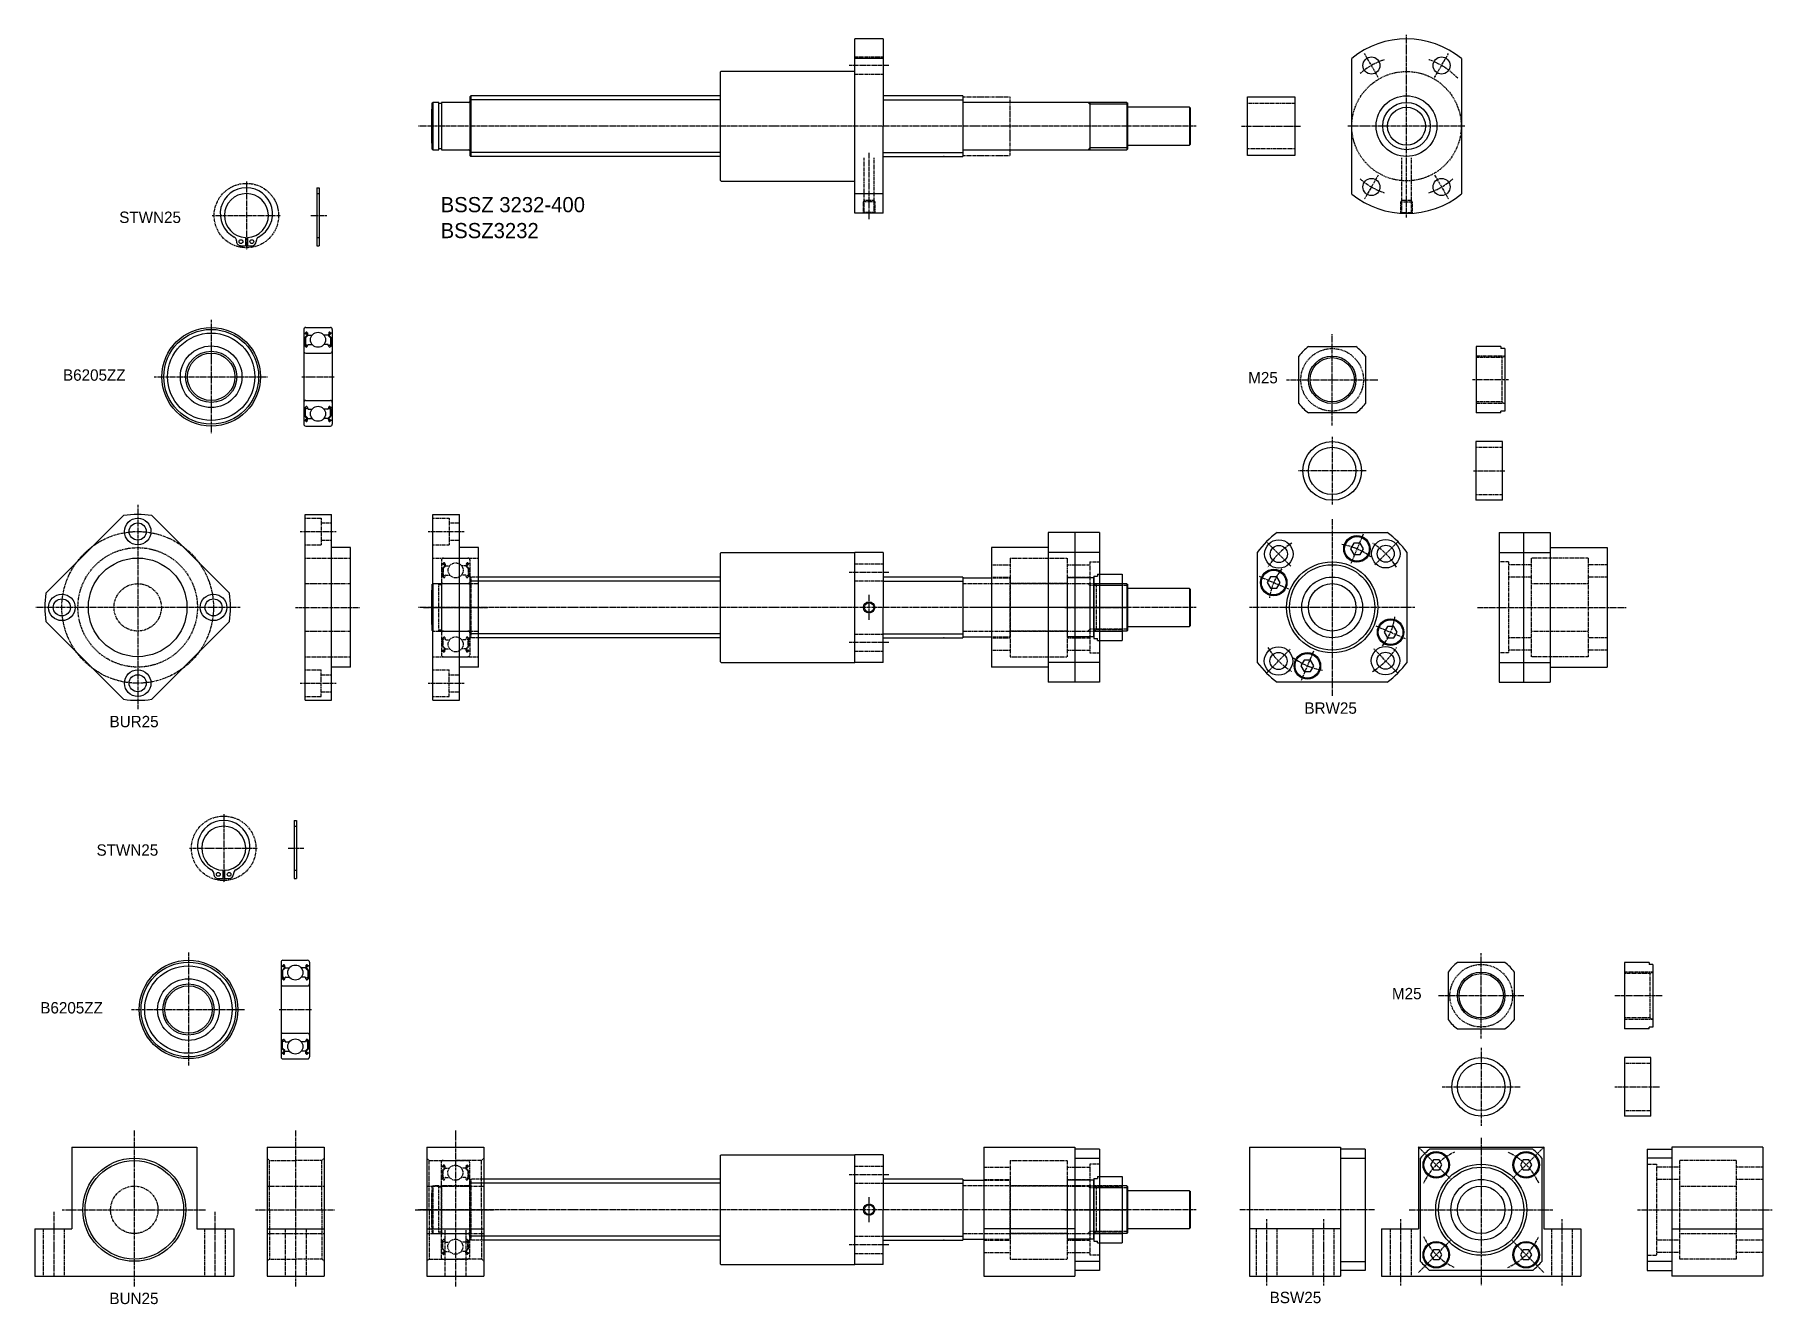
# Model space of a CAD drawing. Extents: x -189 to 727, y -590 to 80.
import ezdxf

# ---------------------------------------------------------------- set-up
doc = ezdxf.new("R2010")
doc.units = 0
for name, pattern in [('CENTER', [2, 1.25, -0.25, 0.25, -0.25]), ('DASHED', [0.75, 0.5, -0.25]), ('PHANTOM', [2.5, 1.25, -0.25, 0.25, -0.25, 0.25, -0.25])]:
    doc.linetypes.add(name, pattern=pattern)
doc.layers.get('0').update_dxf_attribs({"linetype": 'CONTINUOUS'})
doc.layers.add('CENTER', color=1, linetype='CENTER')

msp = doc.modelspace()

# ---------------------------------------------------------------- texts
at = {"color": 7, "linetype": 'CONTINUOUS'}
for s, height, p in [('BSSZ 3232-400', 8, (24.57, -14)), ('STWN25', 6, (-144.92, -19.67)), ('BSSZ3232', 8, (24.57, -27.69)), ('B6205ZZ', 6, (-174.58, -102.86)), ('M25', 6, (450.46, -104.24)), ('BRW25', 6, (480.11, -278.47)), ('BUR25', 6, (-150.03, -285.58)), ('STWN25', 6, (-156.9, -353.33)), ('B6205ZZ', 6, (-186.56, -436.52)), ('M25', 6, (526.27, -429.04)), ('BUN25', 6, (-150.09, -589.77)), ('BSW25', 6, (461.78, -589.28))]:
    msp.add_text(s, height=height, dxfattribs=at).set_placement(p)

# ---------------------------------------------------------------- blocks, each defined once
blk = doc.blocks.new('BSSZ3232')
at = {"color": 7, "linetype": 'CONTINUOUS'}
for p, q in [((-15, -45.97), (-15, 45.98)), ((0, 45.98), (-15, 45.98)), ((0, 45.98), (0, 0.01)), ((-86, 28.53), (-85.5, 29.03)), ((-86, 28.53), (-86, -28.47)), ((-85.5, 29.03), (-15, 29.03)), ((0, 35.73), (-15, 35.73)), ((-238, 12.03), (-237.5, 12.53)), ((-238, 12.03), (-238, -11.97)), ((-237.5, 12.53), (-237.5, -12.47)), ((-234.35, 12.53), (-237.5, 12.53)), ((-234.35, -12.47), (-234.35, 12.53)), ((-233, 11.98), (-234.35, 11.98)), ((-233, 12.53), (-233, -12.47)), ((-218.5, 12.53), (-233, 12.53)), ((-217.5, 16.03), (-218, 15.53)), ((-218, 15.53), (-218, -15.47)), ((-137, 16.03), (-217.5, 16.03)), ((-217.5, 16.03), (-217.5, -15.97)), ((-86, 16.03), (-155.62, 16.03)), ((42, 16.03), (0, 16.03)), ((42, 16.03), (42, -15.97)), ((128.5, 12.53), (42.3, 12.53)), ((109, 12.53), (109, -12.47)), ((128.5, 12.53), (128.5, -12.47)), ((128.5, 12.53), (129, 12.03)), ((129, -11.97), (129, 12.03)), ((161.5, 10.03), (129, 10.03)), ((161.5, 10.03), (161.5, -9.97)), ((161.5, 10.03), (162, 9.53)), ((162, -9.47), (162, 9.53)), ((-238, -8.97), (-238, 9.03)), ((0, -45.97), (0, 0)), ((-238, -11.97), (-237.5, -12.47)), ((-237.5, -12.47), (-234.35, -12.47)), ((-233, -11.92), (-234.35, -11.92)), ((-233, -12.47), (-218.5, -12.47)), ((-217.5, -15.97), (-218, -15.47)), ((-137, -15.97), (-217.5, -15.97)), ((-86, -15.97), (-155.12, -15.97)), ((0, -15.97), (42, -15.97)), ((42.3, -12.47), (128.5, -12.47)), ((129, -11.97), (128.5, -12.47)), ((129, -9.97), (161.5, -9.97)), ((162, -9.47), (161.5, -9.97)), ((-86, -28.47), (-85.5, -28.97)), ((-85.5, -28.97), (-15, -28.97)), ((0, -35.67), (-15, -35.67)), ((0, -45.97), (-15, -45.97))]:
    blk.add_line(p, q, dxfattribs=at)
at = {"color": 3, "linetype": 'DASHED'}
for p, q in [((-15, 36.49), (0, 36.49)), ((-15, 27.49), (0, 27.49)), ((-10, -38.97), (-10, -16.79)), ((-5, -16.79), (-5, -38.97)), ((-10.5, -39.97), (-10, -38.97)), ((-10.5, -45.81), (-10.5, -39.97)), ((-4.5, -39.97), (-10.5, -39.97)), ((-10, -45.6), (-10.36, -45.87)), ((-10, -45.6), (-10, -38.97)), ((-10, -38.97), (-5, -38.97)), ((-5, -45.6), (-10, -45.6)), ((-5, -38.97), (-5, -45.6)), ((-5, -38.97), (-4.5, -39.97)), ((-4.59, -45.91), (-5, -45.6)), ((-4.5, -39.97), (-4.5, -45.89))]:
    blk.add_line(p, q, dxfattribs=at)
at = {"color": 3, "linetype": 'CONTINUOUS'}
for p, q in [((-86, 13.93), (-217.5, 13.93)), ((0, 13.93), (42, 13.93)), ((109, 11.53), (108, 12.53)), ((129, 11.53), (109, 11.53)), ((-86, -13.87), (-217.5, -13.87)), ((0, -13.87), (42, -13.87)), ((109, -11.47), (108, -12.47)), ((129, -11.47), (109, -11.47))]:
    blk.add_line(p, q, dxfattribs=at)
at = {"color": 3, "linetype": 'PHANTOM'}
for p, q in [((42, 15.53), (67, 15.53)), ((67, -15.47), (67, 15.53)), ((42, -15.47), (67, -15.47))]:
    blk.add_line(p, q, dxfattribs=at)
at = {"color": 7, "linetype": 'CONTINUOUS'}
for centre, radius, start, end in [((-218.5, 13.03), 0.5, 270, 0), ((42.3, 12.83), 0.3, 180, 270), ((-218.5, -12.97), 0.5, 0, 90), ((42.3, -12.77), 0.3, 90, 180)]:
    blk.add_arc(centre, radius, start, end, dxfattribs=at)
blk.add_point((32, -15.97), dxfattribs=at)
at = {"layer": 'CENTER', "color": 1, "linetype": 'CENTER'}
for p, q in [((3, 31.99), (-18, 31.99)), ((165, 0.03), (-245.03, 0.03)), ((-7.5, -49.13), (-7.5, -14.11))]:
    blk.add_line(p, q, dxfattribs=at)
blk = doc.blocks.new('BUN25')
at = {"color": 7, "linetype": 'CONTINUOUS'}
for p, q in [((0, 33), (30, 33)), ((0, 33), (0, -35)), ((30, 33), (30, -35)), ((0, -10), (30, -10)), ((0, -35), (30, -35))]:
    blk.add_line(p, q, dxfattribs=at)
at = {"color": 3, "linetype": 'DASHED'}
for p, q in [((0, 27.17), (1.17, 26)), ((1.17, 0), (1.17, 26)), ((1.17, 26), (15, 26)), ((28.82, 26), (15, 26)), ((30, 27.17), (28.82, 26)), ((28.82, 0), (28.82, 26)), ((1.17, 0), (1.17, -26)), ((28.82, 0), (28.82, -26)), ((9.5, -10), (9.5, -35)), ((20.5, -10), (20.5, -35)), ((0, -27.18), (1.17, -26)), ((1.17, -26), (15, -26)), ((28.82, -26), (15, -26)), ((30, -27.18), (28.82, -26))]:
    blk.add_line(p, q, dxfattribs=at)
at = {"color": 3, "linetype": 'PHANTOM'}
for p, q in [((0, 12.5), (30, 12.5)), ((0, -12.5), (30, -12.5))]:
    blk.add_line(p, q, dxfattribs=at)
at = {"layer": 'CENTER', "color": 1, "linetype": 'CENTER'}
for p, q in [((15, 41.85), (15, -40.4)), ((-6.22, 0), (35.46, 0))]:
    blk.add_line(p, q, dxfattribs=at)
blk = doc.blocks.new('BUR25')
at = {"color": 7, "linetype": 'CONTINUOUS'}
for p, q in [((0, 49), (14, 49)), ((0, -49), (0, 49)), ((14, -49), (14, 49)), ((24, 31.5), (14, 31.5)), ((24, -31.5), (24, 31.5)), ((24, -31.5), (14, -31.5)), ((0, -49), (14, -49))]:
    blk.add_line(p, q, dxfattribs=at)
at = {"color": 3, "linetype": 'DASHED'}
for p, q in [((0, 47), (8.5, 47)), ((8.5, 47), (8.5, 33)), ((8.5, 44.5), (14, 44.5)), ((0, 33), (8.5, 33)), ((8.5, 35.5), (14, 35.5)), ((0, 26), (24, 26)), ((0, -26), (24, -26)), ((0, -33), (8.5, -33)), ((8.5, -47), (8.5, -33)), ((8.5, -35.5), (14, -35.5)), ((8.5, -44.5), (14, -44.5)), ((0, -47), (8.5, -47))]:
    blk.add_line(p, q, dxfattribs=at)
at = {"color": 3, "linetype": 'PHANTOM'}
for p, q in [((0, 12.5), (24, 12.5)), ((0, -12.5), (24, -12.5))]:
    blk.add_line(p, q, dxfattribs=at)
at = {"layer": 'CENTER', "color": 1, "linetype": 'CENTER'}
for p, q in [((-2.5, 40), (16.5, 40)), ((-5, 0), (29, 0)), ((-2.5, -40), (16.5, -40))]:
    blk.add_line(p, q, dxfattribs=at)
blk = doc.blocks.new('BSW25')
at = {"color": 7, "linetype": 'CONTINUOUS'}
for p, q in [((0, 32), (0, -32)), ((0, 32), (13, 32)), ((61, 33), (13, 33)), ((13, 33), (13, -35)), ((61, 33), (61, -35)), ((13, 27.2), (0, 27.2)), ((13, -10), (61, -10)), ((13, -27.2), (0, -27.2)), ((0, -32), (13, -32)), ((61, -35), (13, -35))]:
    blk.add_line(p, q, dxfattribs=at)
at = {"color": 3, "linetype": 'DASHED'}
for p, q in [((0, 24), (5, 24)), ((5, 24), (5, -24)), ((17, 22.5), (5, 22.5)), ((47, 26), (17, 26)), ((17, 26), (17, -26)), ((47, 26), (47, -26)), ((61, 22.5), (47, 22.5)), ((17, 16), (5, 16)), ((17, 12.5), (47, 12.5)), ((61, 16), (47, 16)), ((17, -16), (5, -16)), ((17, -12.5), (47, -12.5)), ((61, -16), (47, -16)), ((0, -24), (5, -24)), ((17, -22.5), (5, -22.5)), ((47, -26), (17, -26)), ((61, -22.5), (47, -22.5))]:
    blk.add_line(p, q, dxfattribs=at)
at = {"layer": 'CENTER', "color": 1, "linetype": 'CENTER'}
blk.add_line((-5, 0), (66, 0), dxfattribs=at)
blk = doc.blocks.new('BRW25')
at = {"color": 7, "linetype": 'CONTINUOUS'}
for p, q in [((0, 39.5), (0, -39.5)), ((0, 39.5), (27, 39.5)), ((13, 39.5), (13, -39.5)), ((27, 39.5), (27, -39.5)), ((0, 29), (27, 29)), ((27, 31.5), (57, 31.5)), ((57, 31.5), (57, -31.5)), ((0, -29), (27, -29)), ((27, -31.5), (57, -31.5)), ((0, -39.5), (27, -39.5)), ((0, -39.5), (0, -39.5)), ((13.5, -39.5), (13.5, -39.5))]:
    blk.add_line(p, q, dxfattribs=at)
at = {"color": 3, "linetype": 'DASHED'}
for p, q in [((5, 24), (0, 24)), ((5, 24), (5, -24)), ((17, 22.5), (5, 22.5)), ((17, 26), (17, -26)), ((47, 26), (17, 26)), ((47, 26), (47, -26)), ((57, 22.5), (47, 22.5)), ((17, 16), (5, 16)), ((17, 12.5), (47, 12.5)), ((57, 16), (47, 16)), ((17, -16), (5, -16)), ((17, -12.5), (47, -12.5)), ((57, -16), (47, -16)), ((5, -24), (0, -24)), ((17, -22.5), (5, -22.5)), ((47, -26), (17, -26)), ((57, -22.5), (47, -22.5))]:
    blk.add_line(p, q, dxfattribs=at)
at = {"layer": 'CENTER', "color": 1, "linetype": 'CENTER'}
blk.add_line((-11.4, 0), (67.06, 0), dxfattribs=at)
blk = doc.blocks.new('M25NAT-V')
at = {"color": 7, "linetype": 'CONTINUOUS'}
for p, q in [((0, 17.5), (0, -17.5)), ((13, 17.5), (0, 17.5)), ((13, 17.5), (13, 16.5)), ((15, 16.5), (13, 16.5)), ((15, 16.5), (15, -16.5)), ((13, -17.5), (0, -17.5)), ((13, -17.5), (13, -16.5)), ((15, -16.5), (13, -16.5))]:
    blk.add_line(p, q, dxfattribs=at)
at = {"color": 3, "linetype": 'DASHED'}
for p, q in [((15, 12.5), (0, 12.5)), ((13.59, 11.69), (0, 11.69)), ((0, 10.75), (0, 10.75)), ((13.59, 11.69), (15, 12.5)), ((13.59, -11.69), (13.59, 11.69)), ((0, 0), (0, 0)), ((0, -10.75), (0, -10.75)), ((13.59, -11.69), (0, -11.69)), ((15, -12.5), (0, -12.5)), ((13.59, -11.69), (15, -12.5))]:
    blk.add_line(p, q, dxfattribs=at)
at = {"layer": 'CENTER', "color": 1, "linetype": 'CENTER'}
blk.add_line((17, 0), (-2, 0), dxfattribs=at)
blk = doc.blocks.new('SP25')
at = {"color": 7, "linetype": 'CONTINUOUS'}
for p, q in [((0, 15.5), (0, -15.5)), ((14, 15.5), (0, 15.5)), ((14, -15.5), (14, 15.5)), ((14, -15.5), (0, -15.5))]:
    blk.add_line(p, q, dxfattribs=at)
at = {"color": 3, "linetype": 'DASHED'}
for p, q in [((0, 12.5), (14, 12.5)), ((0, -12.5), (14, -12.5))]:
    blk.add_line(p, q, dxfattribs=at)
at = {"layer": 'CENTER', "color": 1, "linetype": 'CENTER'}
blk.add_line((-1.25, 0), (15.25, 0), dxfattribs=at)
blk = doc.blocks.new('B6205ZZ')
at = {"color": 3, "linetype": 'DASHED'}
for p, q in [((0, 25), (0, -25)), ((0.2, 23.05), (0.78, 23.05)), ((1.63, 21.75), (0.53, 20.65)), ((0.53, 20.65), (0.53, 16.85)), ((0.78, 23.05), (1.06, 23.39)), ((1.05, 22.43), (0.82, 22.63)), ((1.93, 21.63), (0.83, 20.53)), ((0.83, 20.53), (0.83, 16.85)), ((1, 26), (14, 26)), ((1.01, 22.86), (1.29, 23.19)), ((1.24, 22.66), (1.01, 22.86)), ((1.05, 22.43), (1.24, 22.66)), ((1.57, 23.1), (1.63, 21.75)), ((1.87, 23.13), (1.96, 22.13)), ((1.93, 22.48), (1.93, 21.63)), ((2.16, 21.95), (4.38, 21.95)), ((12.84, 21.95), (10.62, 21.95)), ((13.13, 23.13), (13.04, 22.13)), ((13.07, 22.48), (13.07, 21.63)), ((13.07, 21.63), (14.17, 20.53)), ((13.43, 23.1), (13.37, 21.75)), ((13.37, 21.75), (14.47, 20.65)), ((13.99, 22.86), (13.71, 23.19)), ((13.76, 22.66), (13.99, 22.86)), ((13.95, 22.43), (13.76, 22.66)), ((14.22, 23.05), (13.94, 23.39)), ((13.95, 22.43), (14.18, 22.63)), ((14.17, 20.53), (14.17, 16.85)), ((14.8, 23.05), (14.22, 23.05)), ((14.47, 20.65), (14.47, 16.85)), ((15, 25), (15, -25)), ((0.2, 16.25), (0.7, 16.25)), ((0.7, 16.25), (1.07, 15.88)), ((1.45, 16.85), (0.83, 16.85)), ((0.83, 16.55), (1.45, 16.55)), ((1, 12.5), (14, 12.5)), ((1.45, 16.55), (1.45, 16.85)), ((1.78, 15.9), (2.15, 16.92)), ((2.34, 17.05), (4.38, 17.05)), ((12.66, 17.05), (10.62, 17.05)), ((13.22, 15.9), (12.85, 16.92)), ((13.55, 16.55), (13.55, 16.85)), ((13.55, 16.85), (14.17, 16.85)), ((14.17, 16.55), (13.55, 16.55)), ((14.3, 16.25), (13.93, 15.88)), ((14.8, 16.25), (14.3, 16.25)), ((0.2, -16.25), (0.7, -16.25)), ((0.53, -20.65), (0.53, -16.85)), ((0.7, -16.25), (1.07, -15.88)), ((0.83, -16.55), (1.45, -16.55)), ((0.83, -20.53), (0.83, -16.85)), ((1.45, -16.85), (0.83, -16.85)), ((1, -12.5), (14, -12.5)), ((1.45, -16.55), (1.45, -16.85)), ((1.78, -15.9), (2.15, -16.92)), ((2.34, -17.05), (4.38, -17.05)), ((12.66, -17.05), (10.62, -17.05)), ((13.22, -15.9), (12.85, -16.92)), ((13.55, -16.55), (13.55, -16.85)), ((14.17, -16.55), (13.55, -16.55)), ((13.55, -16.85), (14.17, -16.85)), ((14.3, -16.25), (13.93, -15.88)), ((14.17, -20.53), (14.17, -16.85)), ((14.8, -16.25), (14.3, -16.25)), ((14.47, -20.65), (14.47, -16.85)), ((0.2, -23.05), (0.78, -23.05)), ((1.63, -21.75), (0.53, -20.65)), ((0.78, -23.05), (1.06, -23.39)), ((1.05, -22.43), (0.82, -22.63)), ((1.93, -21.63), (0.83, -20.53)), ((1, -26), (14, -26)), ((1.24, -22.66), (1.01, -22.86)), ((1.01, -22.86), (1.29, -23.19)), ((1.05, -22.43), (1.24, -22.66)), ((1.57, -23.1), (1.63, -21.75)), ((1.87, -23.13), (1.96, -22.13)), ((1.93, -22.48), (1.93, -21.63)), ((2.16, -21.95), (4.38, -21.95)), ((4.55, -26), (4.55, -26)), ((7.5, -26), (7.5, -26)), ((12.84, -21.95), (10.62, -21.95)), ((13.13, -23.13), (13.04, -22.13)), ((13.07, -21.63), (14.17, -20.53)), ((13.07, -22.48), (13.07, -21.63)), ((13.37, -21.75), (14.47, -20.65)), ((13.43, -23.1), (13.37, -21.75)), ((13.99, -22.86), (13.71, -23.19)), ((13.95, -22.43), (13.76, -22.66)), ((13.76, -22.66), (13.99, -22.86)), ((14.22, -23.05), (13.94, -23.39)), ((13.95, -22.43), (14.18, -22.63)), ((14.8, -23.05), (14.22, -23.05))]:
    blk.add_line(p, q, dxfattribs=at)
for centre in [(7.5, 19.5), (7.5, -19.5)]:
    blk.add_circle(centre, 3.97, dxfattribs=at)
for centre, radius, start, end in [((1, 25), 1, 90, 180), ((0.2, 23.25), 0.2, 180, 270), ((1.01, 22.86), 0.3, 139.91047, 229.9992), ((1.41, 23.09), 0.46, 4.9869, 139.91047), ((1.41, 23.09), 0.16, 2.37537, 139.99458), ((2.16, 22.15), 0.2, 184.9869, 270), ((12.84, 22.15), 0.2, 270, 355.0131), ((13.59, 23.09), 0.46, 40.08953, 175.0131), ((13.59, 23.09), 0.16, 40.00542, 177.62463), ((14, 25), 1, 0, 90), ((13.99, 22.86), 0.3, 310.0008, 40.08953), ((14.8, 23.25), 0.2, 270, 0), ((0.2, 16.05), 0.2, 90, 180), ((1, 13.5), 1, 180, 270), ((0.83, 16.85), 0.3, 180, 270), ((1.5, 16.3), 0.6, 225.0023, 272.82789), ((1.5, 16), 0.3, 265.49139, 340.03041), ((2.34, 16.85), 0.2, 90, 160.03041), ((12.66, 16.85), 0.2, 19.96959, 90), ((13.5, 16), 0.3, 199.96959, 274.50861), ((13.5, 16.3), 0.6, 267.17211, 314.9977), ((14, 13.5), 1, 270, 0), ((14.17, 16.85), 0.3, 270, 0), ((14.8, 16.05), 0.2, 0, 90), ((1, -13.5), 1, 90, 180), ((0.2, -16.05), 0.2, 180, 270), ((0.83, -16.85), 0.3, 90, 180), ((1.5, -16.3), 0.6, 87.17211, 134.9977), ((1.5, -16), 0.3, 19.96959, 94.50861), ((2.34, -16.85), 0.2, 199.96959, 270), ((12.66, -16.85), 0.2, 270, 340.03041), ((13.5, -16), 0.3, 85.49139, 160.03041), ((13.5, -16.3), 0.6, 45.0023, 92.82789), ((14, -13.5), 1, 0, 90), ((14.17, -16.85), 0.3, 0, 90), ((14.8, -16.05), 0.2, 270, 0), ((0.2, -23.25), 0.2, 90, 180), ((1, -25), 1, 180, 270), ((1.01, -22.86), 0.3, 130.0008, 220.08953), ((1.41, -23.09), 0.46, 220.08953, 355.0131), ((1.41, -23.09), 0.16, 220.00542, 357.62463), ((2.16, -22.15), 0.2, 90, 175.0131), ((12.84, -22.15), 0.2, 4.9869, 90), ((13.59, -23.09), 0.46, 184.9869, 319.91047), ((13.59, -23.09), 0.16, 182.37537, 319.99458), ((14, -25), 1, 270, 0), ((13.99, -22.86), 0.3, 319.91047, 49.9992), ((14.8, -23.25), 0.2, 0, 90)]:
    blk.add_arc(centre, radius, start, end, dxfattribs=at)
at = {"layer": 'CENTER', "color": 1, "linetype": 'CENTER'}
blk.add_line((-1, 0), (16, 0), dxfattribs=at)
blk = doc.blocks.new('BSSZ3232-2')
at = {"color": 7, "linetype": 'CONTINUOUS'}
for p, q in [((-86, 28.52), (-85.5, 29.02)), ((-86, 28.52), (-86, -28.48)), ((-85.5, 29.02), (-15, 29.02)), ((-15, -28.98), (-15, 29.02)), ((0, 29.02), (-15, 29.02)), ((0, 29.02), (0, 0)), ((-238, 12.02), (-237.5, 12.52)), ((-238, 12.02), (-238, -11.98)), ((-237.5, 12.52), (-237.5, -12.48)), ((-137, 16.02), (-213.5, 16.02)), ((-86, 16.02), (-155.62, 16.02)), ((42, 16.02), (0, 16.02)), ((42, 16.02), (42, -15.98)), ((42, 15.52), (57, 15.52)), ((128.5, 12.52), (126, 12.52)), ((128.5, 12.52), (128.5, -12.48)), ((128.5, 12.52), (129, 12.02)), ((129, -11.98), (129, 12.02)), ((161.5, 10.02), (129, 10.02)), ((161.5, 10.02), (161.5, -9.98)), ((161.5, 10.02), (162, 9.52)), ((162, -9.48), (162, 9.52)), ((-238, -8.98), (-238, 9.02)), ((0, -28.98), (0, -0.01)), ((-238, -11.98), (-237.5, -12.48)), ((-137, -15.98), (-213.5, -15.98)), ((-86, -15.98), (-155.12, -15.98)), ((0, -15.98), (42, -15.98)), ((42, -15.48), (57, -15.48)), ((128.5, -12.48), (126, -12.48)), ((129, -11.98), (128.5, -12.48)), ((129, -9.98), (161.5, -9.98)), ((162, -9.48), (161.5, -9.98)), ((-86, -28.48), (-85.5, -28.98)), ((-85.5, -28.98), (-15, -28.98)), ((0, -28.98), (-15, -28.98))]:
    blk.add_line(p, q, dxfattribs=at)
at = {"color": 3, "linetype": 'DASHED'}
for p, q in [((-15, 22.96), (0, 22.96)), ((-234.35, 12.52), (-237.5, 12.52)), ((-234.35, -12.48), (-234.35, 12.52)), ((-233, 11.97), (-234.35, 11.97)), ((-233, 12.52), (-233, -12.48)), ((-218.5, 12.52), (-233, 12.52)), ((-217.5, 16.02), (-218, 15.52)), ((-218, 15.52), (-218, -15.48)), ((-217.5, 16.02), (-217.5, -15.98)), ((-213.5, 16.02), (-217.5, 16.02)), ((-15, 13.96), (0, 13.96)), ((67, 12.52), (42.3, 12.52)), ((57, 15.52), (67, 15.52)), ((67, -15.48), (67, 15.52)), ((126, 12.52), (67, 12.52)), ((109, 11.52), (108, 12.52)), ((109, 12.52), (109, -12.48)), ((129, 11.52), (109, 11.52)), ((-237.5, -12.48), (-234.35, -12.48)), ((-233, -11.93), (-234.35, -11.93)), ((-233, -12.48), (-218.5, -12.48)), ((-217.5, -15.98), (-218, -15.48)), ((-213.5, -15.98), (-217.5, -15.98)), ((-15, -14.04), (0, -14.04)), ((42.3, -12.48), (67, -12.48)), ((57, -15.48), (67, -15.48)), ((67, -12.48), (126, -12.48)), ((109, -11.48), (108, -12.48)), ((129, -11.48), (109, -11.48)), ((-15, -23.04), (0, -23.04))]:
    blk.add_line(p, q, dxfattribs=at)
at = {"color": 3, "linetype": 'CONTINUOUS'}
for p, q in [((-86, 13.92), (-217.5, 13.92)), ((0, 13.92), (42, 13.92)), ((-86, -13.88), (-217.5, -13.88)), ((0, -13.88), (42, -13.88))]:
    blk.add_line(p, q, dxfattribs=at)
blk.add_circle((-7.5, 0.02), 3, dxfattribs=at)
at = {"color": 7, "linetype": 'CONTINUOUS'}
blk.add_circle((-7.5, 0.02), 2.5, dxfattribs=at)
at = {"color": 3, "linetype": 'DASHED'}
for centre, start, end in [((-218.5, 13.02), 270, 0), ((-218.5, -12.98), 0, 90)]:
    blk.add_arc(centre, 0.5, start, end, dxfattribs=at)
at = {"color": 7, "linetype": 'CONTINUOUS'}
for centre, start, end in [((42.3, 12.82), 180, 270), ((42.3, -12.78), 90, 180)]:
    blk.add_arc(centre, 0.3, start, end, dxfattribs=at)
blk.add_point((32, -15.98), dxfattribs=at)
at = {"layer": 'CENTER', "color": 1, "linetype": 'CENTER'}
for p, q in [((3, 18.46), (-18, 18.46)), ((165, 0.02), (-245.03, 0.02)), ((-7.5, -6.6), (-7.5, 6.84)), ((3, -18.54), (-18, -18.54))]:
    blk.add_line(p, q, dxfattribs=at)
blk = doc.blocks.new('BSSZ3232-3')
at = {"color": 7, "linetype": 'CONTINUOUS'}
for p, q in [((-86, 28.53), (-85.5, 29.03)), ((-86, 28.53), (-86, -28.47)), ((-85.5, 29.03), (-15, 29.03)), ((0, 29.03), (-15, 29.03)), ((-15, -29.12), (-15, 28.88)), ((0, 29.03), (0, 0.01)), ((-137, 16.03), (-210.67, 16.03)), ((-86, 16.03), (-155.62, 16.03)), ((42, 16.03), (0, 16.03)), ((42, 16.03), (42, -15.97)), ((42, 15.53), (53, 15.5)), ((128.5, 12.53), (126, 12.53)), ((128.5, 12.53), (128.5, -12.47)), ((128.5, 12.53), (129, 12.03)), ((129, -11.97), (129, 12.03)), ((161.5, 10.03), (129, 10.03)), ((161.5, 10.03), (161.5, -9.97)), ((161.5, 10.03), (162, 9.53)), ((162, -9.47), (162, 9.53)), ((0, -28.97), (0, 0)), ((-137, -15.97), (-210.67, -15.97)), ((-86, -15.97), (-155.12, -15.97)), ((0, -15.97), (42, -15.97)), ((42, -15.47), (53, -15.47)), ((128.5, -12.47), (126, -12.47)), ((129, -11.97), (128.5, -12.47)), ((129, -9.97), (161.5, -9.97)), ((162, -9.47), (161.5, -9.97)), ((-86, -28.47), (-85.5, -28.97)), ((-85.5, -28.97), (-15, -28.97)), ((0, -28.97), (-15, -28.97))]:
    blk.add_line(p, q, dxfattribs=at)
at = {"color": 3, "linetype": 'DASHED'}
for p, q in [((-15, 22.97), (0, 22.97)), ((-238, 12.03), (-237.5, 12.53)), ((-238, 12.03), (-238, -11.97)), ((-237.5, 12.53), (-237.5, -12.47)), ((-234.35, 12.53), (-237.5, 12.53)), ((-234.35, -12.47), (-234.35, 12.53)), ((-233, 11.98), (-234.35, 11.98)), ((-233, 12.53), (-233, -12.47)), ((-218.5, 12.53), (-233, 12.53)), ((-217.5, 16.03), (-218, 15.53)), ((-218, 15.53), (-218, -15.47)), ((-217.5, 16.03), (-217.5, -15.97)), ((-210.67, 16.03), (-217.5, 16.03)), ((-15, 13.97), (0, 13.97)), ((67, 12.53), (42.3, 12.53)), ((53, 15.5), (67, 15.53)), ((67, -15.47), (67, 15.53)), ((126, 12.53), (67, 12.53)), ((109, 11.53), (108, 12.53)), ((109, 12.53), (109, -12.47)), ((129, 11.53), (109, 11.53)), ((-238, -8.97), (-238, 9.03)), ((-238, -11.97), (-237.5, -12.47)), ((-237.5, -12.47), (-234.35, -12.47)), ((-233, -11.92), (-234.35, -11.92)), ((-233, -12.47), (-218.5, -12.47)), ((-217.5, -15.97), (-218, -15.47)), ((-210.67, -15.97), (-217.5, -15.97)), ((-15, -14.03), (0, -14.03)), ((42.3, -12.47), (67, -12.47)), ((53, -15.47), (67, -15.47)), ((67, -12.47), (126, -12.47)), ((109, -11.47), (108, -12.47)), ((129, -11.47), (109, -11.47)), ((-15, -23.03), (0, -23.03))]:
    blk.add_line(p, q, dxfattribs=at)
at = {"color": 3, "linetype": 'CONTINUOUS'}
for p, q in [((-86, 13.93), (-217.5, 13.93)), ((0, 13.93), (42, 13.93)), ((-86, -13.87), (-217.5, -13.87)), ((0, -13.87), (42, -13.87))]:
    blk.add_line(p, q, dxfattribs=at)
blk.add_circle((-7.5, 0.03), 3, dxfattribs=at)
at = {"color": 7, "linetype": 'CONTINUOUS'}
blk.add_circle((-7.5, 0.03), 2.5, dxfattribs=at)
at = {"color": 3, "linetype": 'DASHED'}
for centre, start, end in [((-218.5, 13.03), 270, 0), ((-218.5, -12.97), 0, 90)]:
    blk.add_arc(centre, 0.5, start, end, dxfattribs=at)
at = {"color": 7, "linetype": 'CONTINUOUS'}
for centre, start, end in [((42.3, 12.83), 180, 270), ((42.3, -12.77), 90, 180)]:
    blk.add_arc(centre, 0.3, start, end, dxfattribs=at)
blk.add_point((32, -15.97), dxfattribs=at)
at = {"layer": 'CENTER', "color": 1, "linetype": 'CENTER'}
for p, q in [((3, 18.47), (-18, 18.47)), ((165, 0.03), (-245.03, 0.03)), ((-7.5, -6.59), (-7.5, 6.85)), ((3, -18.53), (-18, -18.53))]:
    blk.add_line(p, q, dxfattribs=at)

# ---------------------------------------------------------------- linework, layer by layer
at = {"color": 7, "linetype": 'CONTINUOUS'}
for p, q in [((505.02, 67.14), (505.02, -4.41)), ((563.02, 67), (563.02, -4.27)), ((450, 46.92), (475, 46.92)), ((450, 15.92), (450, 46.92)), ((475, 46.92), (475, 15.92)), ((475, 15.92), (450, 15.92)), ((-40.7, -1.07), (-40.7, -31.67)), ((-40.7, -1.07), (-39.5, -1.07)), ((-39.5, -1.07), (-39.5, -31.67)), ((-78.37, -27.36), (-78.37, -31.67)), ((-77.37, -27.36), (-77.37, -31.67)), ((-83.07, -29.12), (-83.07, -29.37)), ((-80.77, -31.67), (-78.37, -31.67)), ((-78.37, -28.44), (-78.37, -28.44)), ((-78.37, -29.51), (-78.37, -29.51)), ((-77.37, -31.67), (-74.97, -31.67)), ((-72.67, -29.12), (-72.67, -29.37)), ((-40.7, -31.67), (-39.5, -31.67)), ((477.24, -114.86), (477.24, -89.88)), ((482.25, -84.87), (507.23, -84.87)), ((512.24, -89.88), (512.24, -114.86)), ((507.23, -119.87), (482.25, -119.87)), ((-183.63, -214.95), (-142.63, -173.94)), ((-127.77, -173.94), (-86.77, -214.95)), ((465.74, -182.87), (523.73, -182.87)), ((455.24, -193.38), (455.24, -251.37)), ((534.24, -251.37), (534.24, -193.38)), ((-183.63, -229.8), (-142.63, -270.81)), ((-127.77, -270.81), (-86.77, -229.8)), ((523.73, -261.87), (465.74, -261.87)), ((-52.68, -334.73), (-52.68, -365.33)), ((-52.68, -334.73), (-51.48, -334.73)), ((-51.48, -334.73), (-51.48, -365.33)), ((-95.04, -362.78), (-95.04, -363.03)), ((-92.74, -365.33), (-90.34, -365.33)), ((-90.34, -361.02), (-90.34, -365.33)), ((-90.34, -362.1), (-90.34, -362.1)), ((-90.34, -363.18), (-90.34, -363.18)), ((-89.34, -361.02), (-89.34, -365.33)), ((-89.34, -365.33), (-86.94, -365.33)), ((-84.64, -362.78), (-84.64, -363.03)), ((-52.68, -365.33), (-51.48, -365.33)), ((585.82, -409.67), (560.84, -409.67)), ((648.83, -409.67), (648.83, -444.67)), ((661.83, -409.67), (648.83, -409.67)), ((661.83, -409.67), (661.83, -410.67)), ((663.83, -410.67), (661.83, -410.67)), ((663.83, -410.67), (663.83, -443.67)), ((555.83, -414.68), (555.83, -439.66)), ((590.83, -439.66), (590.83, -414.68)), ((560.84, -444.67), (585.82, -444.67)), ((661.83, -444.67), (648.83, -444.67)), ((661.83, -444.67), (661.83, -443.67)), ((663.83, -443.67), (661.83, -443.67)), ((648.83, -459.7), (648.83, -490.7)), ((662.83, -459.7), (648.83, -459.7)), ((662.83, -490.7), (662.83, -459.7)), ((662.83, -490.7), (648.83, -490.7)), ((-169.98, -507.04), (-103.98, -507.04)), ((-169.98, -507.04), (-169.98, -550.04)), ((-103.98, -507.04), (-103.98, -550.04)), ((451.1, -507.04), (499.1, -507.04)), ((451.1, -507.04), (451.1, -575.04)), ((499.1, -507.04), (499.1, -575.04)), ((512.1, -508.04), (499.1, -508.04)), ((499.1, -512.83), (512.1, -512.83)), ((512.1, -508.04), (512.1, -572.04)), ((540.33, -507.04), (606.33, -507.04)), ((540.33, -507.04), (540.33, -550.04)), ((541.33, -567.24), (541.33, -512.83)), ((600.54, -508.04), (546.13, -508.04)), ((605.33, -512.83), (605.33, -567.24)), ((606.33, -507.04), (606.33, -550.04)), ((-189.48, -550.04), (-189.48, -575.04)), ((-189.48, -550.04), (-169.98, -550.04)), ((-103.98, -550.04), (-84.48, -550.04)), ((-84.48, -550.04), (-84.48, -575.04)), ((499.1, -550.04), (451.1, -550.04)), ((520.83, -550.04), (540.33, -550.04)), ((520.83, -550.04), (520.83, -575.04)), ((606.33, -550.04), (625.83, -550.04)), ((625.83, -550.04), (625.83, -575.04)), ((499.1, -567.24), (512.1, -567.24)), ((-189.48, -575.04), (-84.48, -575.04)), ((451.1, -575.04), (499.1, -575.04)), ((512.1, -572.04), (499.1, -572.04)), ((520.83, -575.04), (625.83, -575.04)), ((600.54, -572.04), (546.13, -572.04))]:
    msp.add_line(p, q, dxfattribs=at)
at = {"color": 3, "linetype": 'DASHED'}
for p, q in [((450, 43.42), (475, 43.42)), ((475, 19.42), (450, 19.42)), ((531.44, -7.64), (531.44, 14.59)), ((536.44, 14.59), (536.44, -7.64)), ((-40.7, -4.17), (-39.5, -4.17)), ((530.94, -8.64), (531.44, -7.64)), ((530.94, -14.47), (530.94, -8.64)), ((536.94, -8.64), (530.94, -8.64)), ((531.44, -14.26), (531.44, -7.64)), ((531.44, -7.64), (536.44, -7.64)), ((536.44, -7.64), (536.44, -14.26)), ((536.44, -7.64), (536.94, -8.64)), ((536.94, -8.64), (536.94, -14.55)), ((531.44, -14.26), (531.07, -14.53)), ((536.44, -14.26), (531.44, -14.26)), ((536.85, -14.57), (536.44, -14.26)), ((-40.7, -27.37), (-39.5, -27.37)), ((-52.68, -337.83), (-51.48, -337.83)), ((-52.68, -361.03), (-51.48, -361.03)), ((663.83, -414.67), (648.83, -414.67)), ((662.42, -415.48), (648.83, -415.48)), ((648.83, -416.42), (648.83, -416.42)), ((662.42, -415.48), (663.83, -414.67)), ((662.42, -438.86), (662.42, -415.48)), ((648.83, -427.17), (648.83, -427.17)), ((662.42, -438.86), (648.83, -438.86)), ((663.83, -439.67), (648.83, -439.67)), ((662.42, -438.86), (663.83, -439.67)), ((648.83, -462.7), (662.83, -462.7)), ((648.83, -487.7), (662.83, -487.7)), ((-184.98, -550.04), (-184.98, -575.04)), ((-173.98, -550.04), (-173.98, -575.04)), ((-99.98, -550.04), (-99.98, -575.04)), ((-88.98, -550.04), (-88.98, -575.04)), ((454.6, -550.04), (454.6, -575.04)), ((465.6, -550.04), (465.6, -575.04)), ((484.6, -550.04), (484.6, -575.04)), ((495.6, -550.04), (495.6, -575.04)), ((525.33, -550.04), (525.33, -575.04)), ((536.33, -550.04), (536.33, -575.04)), ((610.33, -550.04), (610.33, -575.04)), ((621.33, -550.04), (621.33, -575.04))]:
    msp.add_line(p, q, dxfattribs=at)
for p, q in [((-47.6, -75.78), (-47.6, -125.78)), ((-47.4, -77.73), (-46.82, -77.73)), ((-45.97, -79.03), (-47.07, -80.13)), ((-47.07, -80.13), (-47.07, -83.93)), ((-46.82, -77.73), (-46.54, -77.4)), ((-46.56, -78.35), (-46.79, -78.16)), ((-45.67, -79.15), (-46.77, -80.25)), ((-46.77, -80.25), (-46.77, -83.93)), ((-46.6, -74.78), (-33.6, -74.78)), ((-46.59, -77.92), (-46.31, -77.59)), ((-46.36, -78.12), (-46.59, -77.92)), ((-46.56, -78.35), (-46.36, -78.12)), ((-46.03, -77.69), (-45.97, -79.03)), ((-45.73, -77.65), (-45.64, -78.65)), ((-45.67, -78.3), (-45.67, -79.15)), ((-45.44, -78.83), (-43.22, -78.83)), ((-34.76, -78.83), (-36.98, -78.83)), ((-34.47, -77.65), (-34.56, -78.65)), ((-34.53, -78.3), (-34.53, -79.15)), ((-34.53, -79.15), (-33.43, -80.25)), ((-34.18, -77.69), (-34.23, -79.03)), ((-34.23, -79.03), (-33.13, -80.13)), ((-33.61, -77.92), (-33.89, -77.59)), ((-33.84, -78.12), (-33.61, -77.92)), ((-33.65, -78.35), (-33.84, -78.12)), ((-33.38, -77.73), (-33.66, -77.4)), ((-33.65, -78.35), (-33.42, -78.16)), ((-33.43, -80.25), (-33.43, -83.93)), ((-32.8, -77.73), (-33.38, -77.73)), ((-33.13, -80.13), (-33.13, -83.93)), ((-32.6, -75.78), (-32.6, -125.78)), ((-47.4, -84.53), (-46.9, -84.53)), ((-46.9, -84.53), (-46.53, -84.91)), ((-46.15, -83.93), (-46.77, -83.93)), ((-46.77, -84.23), (-46.15, -84.23)), ((-46.6, -88.28), (-33.6, -88.28)), ((-46.15, -84.23), (-46.15, -83.93)), ((-45.82, -84.88), (-45.45, -83.86)), ((-45.26, -83.73), (-43.22, -83.73)), ((-34.94, -83.73), (-36.98, -83.73)), ((-34.38, -84.88), (-34.75, -83.86)), ((-34.05, -84.23), (-34.05, -83.93)), ((-34.05, -83.93), (-33.43, -83.93)), ((-33.43, -84.23), (-34.05, -84.23)), ((-33.3, -84.53), (-33.68, -84.91)), ((-32.8, -84.53), (-33.3, -84.53)), ((-47.4, -117.03), (-46.9, -117.03)), ((-47.07, -121.44), (-47.07, -117.63)), ((-46.9, -117.03), (-46.53, -116.66)), ((-46.77, -117.33), (-46.15, -117.33)), ((-46.77, -121.31), (-46.77, -117.63)), ((-46.15, -117.63), (-46.77, -117.63)), ((-46.6, -113.28), (-33.6, -113.28)), ((-46.15, -117.33), (-46.15, -117.63)), ((-45.82, -116.68), (-45.45, -117.7)), ((-45.26, -117.83), (-43.22, -117.83)), ((-34.94, -117.83), (-36.98, -117.83)), ((-34.38, -116.68), (-34.75, -117.7)), ((-34.05, -117.33), (-34.05, -117.63)), ((-33.43, -117.33), (-34.05, -117.33)), ((-34.05, -117.63), (-33.43, -117.63)), ((-33.3, -117.03), (-33.68, -116.66)), ((-33.43, -121.31), (-33.43, -117.63)), ((-32.8, -117.03), (-33.3, -117.03)), ((-33.13, -121.44), (-33.13, -117.63)), ((-47.4, -123.83), (-46.82, -123.83)), ((-45.97, -122.54), (-47.07, -121.44)), ((-46.82, -123.83), (-46.54, -124.17)), ((-46.56, -123.22), (-46.79, -123.41)), ((-45.67, -122.41), (-46.77, -121.31)), ((-46.6, -126.78), (-33.6, -126.78)), ((-46.36, -123.45), (-46.59, -123.64)), ((-46.59, -123.64), (-46.31, -123.97)), ((-46.56, -123.22), (-46.36, -123.45)), ((-46.03, -123.88), (-45.97, -122.54)), ((-45.73, -123.91), (-45.64, -122.91)), ((-45.67, -123.26), (-45.67, -122.41)), ((-45.44, -122.73), (-43.22, -122.73)), ((-43.05, -126.78), (-43.05, -126.78)), ((-40.1, -126.78), (-40.1, -126.78)), ((-34.76, -122.73), (-36.98, -122.73)), ((-34.47, -123.91), (-34.56, -122.91)), ((-34.53, -122.41), (-33.43, -121.31)), ((-34.53, -123.26), (-34.53, -122.41)), ((-34.23, -122.54), (-33.13, -121.44)), ((-34.18, -123.88), (-34.23, -122.54)), ((-33.61, -123.64), (-33.89, -123.97)), ((-33.65, -123.22), (-33.84, -123.45)), ((-33.84, -123.45), (-33.61, -123.64)), ((-33.38, -123.83), (-33.66, -124.17)), ((-33.65, -123.22), (-33.42, -123.41)), ((-32.8, -123.83), (-33.38, -123.83)), ((-59.58, -409.44), (-59.58, -459.44)), ((-59.38, -411.39), (-58.8, -411.39)), ((-58.8, -411.39), (-58.52, -411.06)), ((-58.53, -412.01), (-58.76, -411.82)), ((-58.58, -408.44), (-45.58, -408.44)), ((-58.57, -411.59), (-58.29, -411.25)), ((-58.34, -411.78), (-58.57, -411.59)), ((-58.53, -412.01), (-58.34, -411.78)), ((-58, -411.35), (-57.95, -412.69)), ((-57.71, -411.31), (-57.62, -412.31)), ((-57.65, -411.97), (-57.65, -412.81)), ((-46.45, -411.31), (-46.54, -412.31)), ((-46.51, -411.97), (-46.51, -412.81)), ((-46.15, -411.35), (-46.21, -412.69)), ((-45.59, -411.59), (-45.87, -411.25)), ((-45.82, -411.78), (-45.59, -411.59)), ((-45.62, -412.01), (-45.82, -411.78)), ((-45.36, -411.39), (-45.64, -411.06)), ((-45.62, -412.01), (-45.4, -411.82)), ((-44.78, -411.39), (-45.36, -411.39)), ((-44.58, -409.44), (-44.58, -459.44)), ((-59.38, -418.19), (-58.88, -418.19)), ((-57.95, -412.69), (-59.05, -413.79)), ((-59.05, -413.79), (-59.05, -417.59)), ((-58.88, -418.19), (-58.5, -418.57)), ((-57.65, -412.81), (-58.75, -413.91)), ((-58.75, -413.91), (-58.75, -417.59)), ((-58.13, -417.59), (-58.75, -417.59)), ((-58.75, -417.89), (-58.13, -417.89)), ((-58.13, -417.89), (-58.13, -417.59)), ((-57.8, -418.55), (-57.43, -417.53)), ((-57.42, -412.49), (-55.2, -412.49)), ((-57.24, -417.39), (-55.2, -417.39)), ((-46.74, -412.49), (-48.96, -412.49)), ((-46.92, -417.39), (-48.96, -417.39)), ((-46.36, -418.55), (-46.73, -417.53)), ((-46.51, -412.81), (-45.41, -413.91)), ((-46.21, -412.69), (-45.11, -413.79)), ((-46.03, -417.89), (-46.03, -417.59)), ((-46.03, -417.59), (-45.41, -417.59)), ((-45.41, -417.89), (-46.03, -417.89)), ((-45.28, -418.19), (-45.65, -418.57)), ((-45.41, -413.91), (-45.41, -417.59)), ((-44.78, -418.19), (-45.28, -418.19)), ((-45.11, -413.79), (-45.11, -417.59)), ((-58.58, -421.94), (-45.58, -421.94)), ((-58.58, -446.94), (-45.58, -446.94)), ((-59.38, -450.69), (-58.88, -450.69)), ((-59.38, -457.49), (-58.8, -457.49)), ((-59.05, -455.1), (-59.05, -451.29)), ((-57.95, -456.2), (-59.05, -455.1)), ((-58.88, -450.69), (-58.5, -450.32)), ((-58.8, -457.49), (-58.52, -457.83)), ((-58.53, -456.88), (-58.76, -457.07)), ((-58.75, -450.99), (-58.13, -450.99)), ((-58.13, -451.29), (-58.75, -451.29)), ((-58.75, -454.97), (-58.75, -451.29)), ((-57.65, -456.07), (-58.75, -454.97)), ((-58.34, -457.11), (-58.57, -457.3)), ((-58.57, -457.3), (-58.29, -457.64)), ((-58.53, -456.88), (-58.34, -457.11)), ((-58.13, -450.99), (-58.13, -451.29)), ((-58, -457.54), (-57.95, -456.2)), ((-57.8, -450.34), (-57.43, -451.36)), ((-57.71, -457.57), (-57.62, -456.58)), ((-57.65, -456.92), (-57.65, -456.07)), ((-57.42, -456.39), (-55.2, -456.39)), ((-57.24, -451.49), (-55.2, -451.49)), ((-46.92, -451.49), (-48.96, -451.49)), ((-46.74, -456.39), (-48.96, -456.39)), ((-46.36, -450.34), (-46.73, -451.36)), ((-46.45, -457.57), (-46.54, -456.58)), ((-46.51, -456.07), (-45.41, -454.97)), ((-46.51, -456.92), (-46.51, -456.07)), ((-46.21, -456.2), (-45.11, -455.1)), ((-46.15, -457.54), (-46.21, -456.2)), ((-46.03, -450.99), (-46.03, -451.29)), ((-45.41, -450.99), (-46.03, -450.99)), ((-46.03, -451.29), (-45.41, -451.29)), ((-45.59, -457.3), (-45.87, -457.64)), ((-45.62, -456.88), (-45.82, -457.11)), ((-45.82, -457.11), (-45.59, -457.3)), ((-45.28, -450.69), (-45.65, -450.32)), ((-45.36, -457.49), (-45.64, -457.83)), ((-45.62, -456.88), (-45.4, -457.07)), ((-45.41, -454.97), (-45.41, -451.29)), ((-44.78, -457.49), (-45.36, -457.49)), ((-44.78, -450.69), (-45.28, -450.69)), ((-45.11, -455.1), (-45.11, -451.29)), ((-58.58, -460.44), (-45.58, -460.44)), ((-55.03, -460.44), (-55.03, -460.44)), ((-52.08, -460.44), (-52.08, -460.44))]:
    msp.add_line(p, q)
at = {"color": 7, "linetype": 'CONTINUOUS'}
for points in [[(506.09, -188.54), (504.36, -191.54), (506.09, -194.54), (509.56, -194.54), (511.29, -191.54), (509.56, -188.54)], [(462.17, -206.29), (460.43, -209.29), (462.17, -212.29), (465.63, -212.29), (467.36, -209.29), (465.63, -206.29)], [(523.84, -232.46), (522.11, -235.46), (523.84, -238.46), (527.3, -238.46), (529.04, -235.46), (527.3, -232.46)], [(479.91, -250.21), (478.18, -253.21), (479.91, -256.21), (483.38, -256.21), (485.11, -253.21), (483.38, -250.21)], [(548.15, -513.75), (546.65, -516.35), (548.15, -518.95), (551.15, -518.95), (552.65, -516.35), (551.15, -513.75)], [(595.52, -513.75), (594.02, -516.35), (595.52, -518.95), (598.52, -518.95), (600.02, -516.35), (598.52, -513.75)], [(548.15, -561.13), (546.65, -563.72), (548.15, -566.32), (551.15, -566.32), (552.65, -563.72), (551.15, -561.13)], [(595.52, -561.13), (594.02, -563.72), (595.52, -566.32), (598.52, -566.32), (600.02, -563.72), (598.52, -561.13)]]:
    msp.add_lwpolyline(points, close=True, dxfattribs=at)
for centre, radius in [((515.44, 63.38), 4.5), ((552.44, 63.38), 4.5), ((533.94, 31.42), 16), ((533.94, 31.42), 12.5), ((533.94, 31.36), 10), ((515.44, -0.7), 4.5), ((552.44, -0.7), 4.5), ((-80.72, -29.52), 1), ((-75.02, -29.52), 1), ((-96.44, -100.78), 26), ((-96.44, -100.78), 25), ((-96.44, -100.78), 23.05), ((-96.44, -100.78), 16.25), ((-96.44, -100.78), 13.5), ((-96.44, -100.78), 12.5), ((494.74, -102.37), 11.69), ((494.74, -150.41), 15.5), ((494.74, -150.41), 12.5), ((-135.2, -182.37), 7), ((-135.2, -182.37), 4.5), ((466.6, -194.24), 7.5), ((466.6, -194.24), 4.5), ((507.82, -191.54), 7), ((507.82, -191.54), 6.5), ((523.02, -194.09), 7.5), ((523.02, -194.09), 4.5), ((-135.2, -222.37), 26), ((494.74, -222.37), 24), ((494.74, -222.37), 22.5), ((463.9, -209.29), 7), ((463.9, -209.29), 6.5), ((494.74, -222.37), 16), ((494.74, -222.37), 12.5), ((-175.2, -222.37), 7), ((-175.2, -222.37), 4.5), ((-95.2, -222.37), 7), ((-95.2, -222.37), 4.5), ((525.57, -235.46), 7), ((525.57, -235.46), 6.5), ((466.45, -250.66), 7.5), ((466.45, -250.66), 4.5), ((481.65, -253.21), 7), ((481.65, -253.21), 6.5), ((522.87, -250.51), 7.5), ((522.87, -250.51), 4.5), ((-135.2, -262.37), 7), ((-135.2, -262.37), 4.5), ((-92.69, -363.18), 1), ((-86.99, -363.18), 1), ((-108.42, -434.44), 26), ((-108.42, -434.44), 25), ((-108.42, -434.44), 23.05), ((-108.42, -434.44), 16.25), ((-108.42, -434.44), 13.5), ((573.33, -427.17), 11.69), ((-108.42, -434.44), 12.5), ((573.33, -475.2), 15.5), ((573.33, -475.2), 12.5), ((-136.98, -540.04), 27.18), ((549.65, -516.35), 7), ((549.65, -516.35), 6.5), ((597.02, -516.35), 7), ((597.02, -516.35), 6.5), ((-136.98, -540.04), 26), ((573.33, -540.04), 24), ((573.33, -540.04), 22.5), ((573.33, -540.04), 16), ((573.33, -540.04), 12.5), ((549.65, -563.72), 7), ((549.65, -563.72), 6.5), ((597.02, -563.72), 7), ((597.02, -563.72), 6.5)]:
    msp.add_circle(centre, radius, dxfattribs=at)
at = {"color": 3, "linetype": 'DASHED'}
for centre, radius in [((533.94, 31.36), 28.85), ((494.74, -102.37), 16.5), ((-135.2, -222.37), 31.5), ((573.33, -427.17), 16.5)]:
    msp.add_circle(centre, radius, dxfattribs=at)
at = {"color": 3, "linetype": 'PHANTOM'}
for centre, radius in [((-77.87, -15.77), 17), ((-135.2, -222.37), 12.5), ((-89.84, -349.43), 17), ((-136.98, -540.04), 12.5)]:
    msp.add_circle(centre, radius, dxfattribs=at)
for centre in [(-40.1, -81.28), (-40.1, -120.28), (-52.08, -414.94), (-52.08, -453.94)]:
    msp.add_circle(centre, 3.97)
at = {"color": 3, "linetype": 'CONTINUOUS'}
for centre in [(494.74, -102.37), (573.33, -427.17)]:
    msp.add_circle(centre, 12.5, dxfattribs=at)
at = {"color": 7, "linetype": 'CONTINUOUS'}
for centre, radius, start, end in [((533.94, 31.36), 46, 50.77992, 128.9446), ((-77.87, -14.87), 13.8, 297.7645, 242.2355), ((-77.87, -15.77), 11.6, 272.47041, 267.52958), ((533.94, 31.36), 46, 231.0554, 309.22008), ((-85.37, -29.12), 2.3, 0, 62.2355), ((-70.37, -29.12), 2.3, 117.7645, 180.00001), ((-80.77, -29.37), 2.3, 179.99999, 270), ((-74.97, -29.37), 2.3, 270, 0), ((494.74, -102.37), 21.5, 125.51598, 144.48402), ((494.74, -102.37), 21.5, 35.51598, 54.48402), ((494.74, -102.37), 21.5, 215.51598, 234.48402), ((494.74, -102.37), 21.5, 305.51598, 324.48402), ((-135.2, -222.37), 49, 81.2812, 98.7188), ((494.74, -222.37), 49, 126.2812, 143.7188), ((494.74, -222.37), 49, 36.2812, 53.7188), ((-135.2, -222.37), 49, 171.2812, 188.7188), ((-135.2, -222.37), 49, 351.2812, 8.7188), ((494.74, -222.37), 49, 216.2812, 233.7188), ((494.74, -222.37), 49, 306.2812, 323.7188), ((-135.2, -222.37), 49, 261.2812, 278.7188), ((-89.84, -348.53), 13.8, 297.7645, 242.2355), ((-89.84, -349.43), 11.6, 272.47041, 267.52958), ((-97.34, -362.78), 2.3, 0, 62.2355), ((-92.74, -363.03), 2.3, 179.99999, 270), ((-86.94, -363.03), 2.3, 270, 0), ((-82.34, -362.78), 2.3, 117.7645, 180.00001), ((573.33, -427.17), 21.5, 125.51598, 144.48402), ((573.33, -427.17), 21.5, 35.51598, 54.48402), ((573.33, -427.17), 21.5, 215.51598, 234.48402), ((573.33, -427.17), 21.5, 305.51598, 324.48402), ((573.33, -540.04), 42, 130.36759, 139.63241), ((573.33, -540.04), 42, 40.36759, 49.63241), ((573.33, -540.04), 42, 220.36759, 229.63241), ((573.33, -540.04), 42, 310.36759, 319.63241)]:
    msp.add_arc(centre, radius, start, end, dxfattribs=at)
for centre, radius, start, end in [((-46.6, -75.78), 1, 90, 180), ((-47.4, -77.53), 0.2, 180, 270), ((-46.59, -77.93), 0.3, 139.91047, 229.9992), ((-46.19, -77.69), 0.46, 4.9869, 139.91047), ((-46.19, -77.69), 0.16, 2.37537, 139.99458), ((-45.44, -78.63), 0.2, 184.9869, 270), ((-34.76, -78.63), 0.2, 270, 355.0131), ((-34.02, -77.69), 0.46, 40.08953, 175.0131), ((-34.02, -77.69), 0.16, 40.00542, 177.62463), ((-33.6, -75.78), 1, 0, 90), ((-33.61, -77.93), 0.3, 310.0008, 40.08953), ((-32.8, -77.53), 0.2, 270, 0), ((-47.4, -84.73), 0.2, 90, 180), ((-46.6, -87.28), 1, 180, 270), ((-46.77, -83.93), 0.3, 180, 270), ((-46.1, -84.48), 0.6, 225.0023, 272.82789), ((-46.1, -84.78), 0.3, 265.49139, 340.03041), ((-45.26, -83.93), 0.2, 90, 160.03041), ((-34.94, -83.93), 0.2, 19.96959, 90), ((-34.1, -84.78), 0.3, 199.96959, 274.50861), ((-34.1, -84.48), 0.6, 267.17211, 314.9977), ((-33.6, -87.28), 1, 270, 0), ((-33.43, -83.93), 0.3, 270, 0), ((-32.8, -84.73), 0.2, 0, 90), ((-46.6, -114.28), 1, 90, 180), ((-47.4, -116.83), 0.2, 180, 270), ((-46.77, -117.63), 0.3, 90, 180), ((-46.1, -117.08), 0.6, 87.17211, 134.9977), ((-46.1, -116.78), 0.3, 19.96959, 94.50861), ((-45.26, -117.63), 0.2, 199.96959, 270), ((-34.94, -117.63), 0.2, 270, 340.03041), ((-34.1, -116.78), 0.3, 85.49139, 160.03041), ((-34.1, -117.08), 0.6, 45.0023, 92.82789), ((-33.6, -114.28), 1, 0, 90), ((-33.43, -117.63), 0.3, 0, 90), ((-32.8, -116.83), 0.2, 270, 0), ((-47.4, -124.03), 0.2, 90, 180), ((-46.6, -125.78), 1, 180, 270), ((-46.59, -123.64), 0.3, 130.0008, 220.08953), ((-46.19, -123.87), 0.46, 220.08953, 355.0131), ((-46.19, -123.87), 0.16, 220.00542, 357.62463), ((-45.44, -122.93), 0.2, 90, 175.0131), ((-34.76, -122.93), 0.2, 4.9869, 90), ((-34.02, -123.87), 0.46, 184.9869, 319.91047), ((-34.02, -123.87), 0.16, 182.37537, 319.99458), ((-33.6, -125.78), 1, 270, 0), ((-33.61, -123.64), 0.3, 319.91047, 49.9992), ((-32.8, -124.03), 0.2, 0, 90), ((-58.58, -409.44), 1, 90, 180), ((-59.38, -411.19), 0.2, 180, 270), ((-58.57, -411.59), 0.3, 139.91047, 229.9992), ((-58.16, -411.35), 0.46, 4.9869, 139.91047), ((-58.16, -411.35), 0.16, 2.37537, 139.99458), ((-57.42, -412.29), 0.2, 184.9869, 270), ((-46.74, -412.29), 0.2, 270, 355.0131), ((-45.99, -411.35), 0.46, 40.08953, 175.0131), ((-45.99, -411.35), 0.16, 40.00542, 177.62463), ((-45.58, -409.44), 1, 0, 90), ((-45.59, -411.59), 0.3, 310.0008, 40.08953), ((-44.78, -411.19), 0.2, 270, 0), ((-59.38, -418.39), 0.2, 90, 180), ((-58.58, -420.94), 1, 180, 270), ((-58.75, -417.59), 0.3, 180, 270), ((-58.08, -418.14), 0.6, 225.0023, 272.82789), ((-58.08, -418.44), 0.3, 265.49139, 340.03041), ((-57.24, -417.59), 0.2, 90, 160.03041), ((-46.92, -417.59), 0.2, 19.96959, 90), ((-46.08, -418.44), 0.3, 199.96959, 274.50861), ((-46.08, -418.14), 0.6, 267.17211, 314.9977), ((-45.58, -420.94), 1, 270, 0), ((-45.41, -417.59), 0.3, 270, 0), ((-44.78, -418.39), 0.2, 0, 90), ((-58.58, -447.94), 1, 90, 180), ((-45.58, -447.94), 1, 0, 90), ((-59.38, -450.49), 0.2, 180, 270), ((-59.38, -457.69), 0.2, 90, 180), ((-58.75, -451.29), 0.3, 90, 180), ((-58.57, -457.3), 0.3, 130.0008, 220.08953), ((-58.16, -457.53), 0.46, 220.08953, 355.0131), ((-58.08, -450.74), 0.6, 87.17211, 134.9977), ((-58.16, -457.53), 0.16, 220.00542, 357.62463), ((-58.08, -450.44), 0.3, 19.96959, 94.50861), ((-57.42, -456.59), 0.2, 90, 175.0131), ((-57.24, -451.29), 0.2, 199.96959, 270), ((-46.92, -451.29), 0.2, 270, 340.03041), ((-46.74, -456.59), 0.2, 4.9869, 90), ((-45.99, -457.53), 0.46, 184.9869, 319.91047), ((-46.08, -450.44), 0.3, 85.49139, 160.03041), ((-45.99, -457.53), 0.16, 182.37537, 319.99458), ((-46.08, -450.74), 0.6, 45.0023, 92.82789), ((-45.41, -451.29), 0.3, 0, 90), ((-45.59, -457.3), 0.3, 319.91047, 49.9992), ((-44.78, -450.49), 0.2, 270, 0), ((-44.78, -457.69), 0.2, 0, 90), ((-58.58, -459.44), 1, 180, 270), ((-45.58, -459.44), 1, 270, 0)]:
    msp.add_arc(centre, radius, start, end)
at = {"layer": 'CENTER', "color": 1, "linetype": 'CENTER'}
for p, q in [((533.94, -16.73), (533.94, 79.58)), ((519.08, 57.07), (511.79, 69.69)), ((548.79, 57.07), (556.08, 69.69)), ((447, 31.42), (478, 31.42)), ((564.68, 31.42), (503.08, 31.42)), ((-77.87, 2.25), (-77.87, -33.79)), ((519.08, 5.61), (511.79, -7.01)), ((548.79, 5.61), (556.08, -7.01)), ((-95.88, -15.77), (-59.85, -15.77)), ((-43.9, -15.77), (-35.51, -15.77)), ((-96.44, -70.78), (-96.44, -130.78)), ((494.74, -126.41), (494.74, -78.34)), ((-126.44, -100.78), (-66.44, -100.78)), ((-48.6, -100.78), (-31.6, -100.78)), ((470.7, -102.37), (518.77, -102.37)), ((494.74, -132.46), (494.74, -168.37)), ((512.69, -150.41), (476.78, -150.41)), ((-135.2, -168.37), (-135.2, -276.37)), ((494.74, -175.79), (494.74, -268.96)), ((472.99, -200.63), (460.26, -187.9)), ((511.11, -183.81), (504.54, -199.27)), ((517.16, -199.95), (529.89, -187.22)), ((456.17, -206), (471.63, -212.57)), ((-81.2, -222.37), (-189.2, -222.37)), ((538.31, -222.37), (451.16, -222.37)), ((517.84, -232.18), (533.3, -238.75)), ((460.09, -257.02), (472.81, -244.29)), ((484.93, -245.48), (478.36, -260.94)), ((529.21, -256.85), (516.48, -244.12)), ((-89.84, -331.42), (-89.84, -367.45)), ((-107.86, -349.43), (-71.83, -349.43)), ((-55.88, -349.43), (-47.49, -349.43)), ((-108.42, -404.44), (-108.42, -464.44)), ((573.33, -449.67), (573.33, -404.67)), ((595.83, -427.17), (550.83, -427.17)), ((668.83, -427.17), (643.83, -427.17)), ((-138.42, -434.44), (-78.42, -434.44)), ((-60.58, -434.44), (-43.58, -434.44)), ((573.33, -454.7), (573.33, -495.7)), ((552.83, -475.2), (593.83, -475.2)), ((643.83, -475.2), (667.83, -475.2)), ((-136.98, -498.19), (-136.98, -580.44)), ((573.33, -502.04), (573.33, -580.04)), ((540.1, -506.8), (557.07, -523.77)), ((606.57, -506.8), (589.6, -523.77)), ((-174.98, -540.04), (-98.98, -540.04)), ((517.1, -540.04), (446.1, -540.04)), ((535.33, -540.04), (611.33, -540.04)), ((-179.48, -541.04), (-179.48, -575.04)), ((-94.48, -541.04), (-94.48, -575.04)), ((460.1, -545.04), (460.1, -580.04)), ((490.1, -545.04), (490.1, -580.04)), ((530.83, -545.04), (530.83, -580.04)), ((615.83, -545.04), (615.83, -580.04)), ((557.07, -556.3), (540.1, -573.27)), ((589.6, -556.3), (606.57, -573.27))]:
    msp.add_line(p, q, dxfattribs=at)
msp.add_circle((-135.2, -222.37), 40, dxfattribs=at)
for centre, radius, start, end in [((533.94, 31.34), 37, 108.69836, 131.30164), ((533.94, 31.34), 37, 43.11191, 71.30164), ((533.94, 31.34), 37, 228.69836, 251.30164), ((533.94, 31.34), 37, 288.69836, 311.30164), ((494.74, -222.37), 40, 122.08198, 147.91802), ((494.74, -222.37), 33.5, 52.63622, 81.36378), ((494.74, -222.37), 40, 32.08198, 57.91802), ((494.74, -222.37), 33.5, 142.63622, 171.36378), ((494.74, -222.37), 33.5, 322.63622, 351.36378), ((494.74, -222.37), 40, 212.08198, 237.91802), ((494.74, -222.37), 40, 302.08198, 327.91802), ((494.74, -222.37), 33.5, 232.63622, 261.36378), ((573.33, -540.04), 33.5, 114.85209, 155.14791), ((573.33, -540.04), 33.5, 24.85209, 65.14791), ((573.33, -540.04), 33.5, 204.85209, 245.14791), ((573.33, -540.04), 33.5, 294.85209, 335.14791)]:
    msp.add_arc(centre, radius, start, end, dxfattribs=at)

# ---------------------------------------------------------------- block references
at = {"color": 7, "linetype": 'CONTINUOUS'}
for name, p in [('BSSZ3232', (258, 31.39)), ('SP25', (570.57, -150.41)), ('BUR25', (-46.95, -222.37)), ('BUR25', (20.5, -222.37)), ('BRW25', (582.73, -222.37)), ('BSSZ3232-2', (258, -222.4)), ('B6205ZZ', (25, -222.37)), ('SP25', (355, -222.37)), ('BUN25', (-66.93, -540.04)), ('BUN25', (17.33, -540.01)), ('BSSZ3232-3', (258, -540.01)), ('BSW25', (660.83, -540.04)), ('B6205ZZ', (24.83, -540.01)), ('SP25', (355, -540.01))]:
    msp.add_blockref(name, p, dxfattribs=at)
at = {"color": 3, "linetype": 'DASHED'}
msp.add_blockref('M25NAT-V', (570.73, -102.37), dxfattribs=at)
at = {"color": 7, "linetype": 'CONTINUOUS', "xscale": -1}
for name, p in [('BRW25', (372, -222.37)), ('BSW25', (372, -540.01))]:
    msp.add_blockref(name, p, dxfattribs=at)
at = {"color": 3, "linetype": 'DASHED', "xscale": -1}
for p in [(384, -222.37), (384, -540.01)]:
    msp.add_blockref('M25NAT-V', p, dxfattribs=at)

msp.set_redraw_order([(e.dxf.handle, doc.entitydb.next_handle()) for e in msp.query("TEXT MTEXT ATTDEF DIMENSION ARC_DIMENSION")])  # texts and dimensions are drawn at this point

doc.saveas('drawing.dxf')
